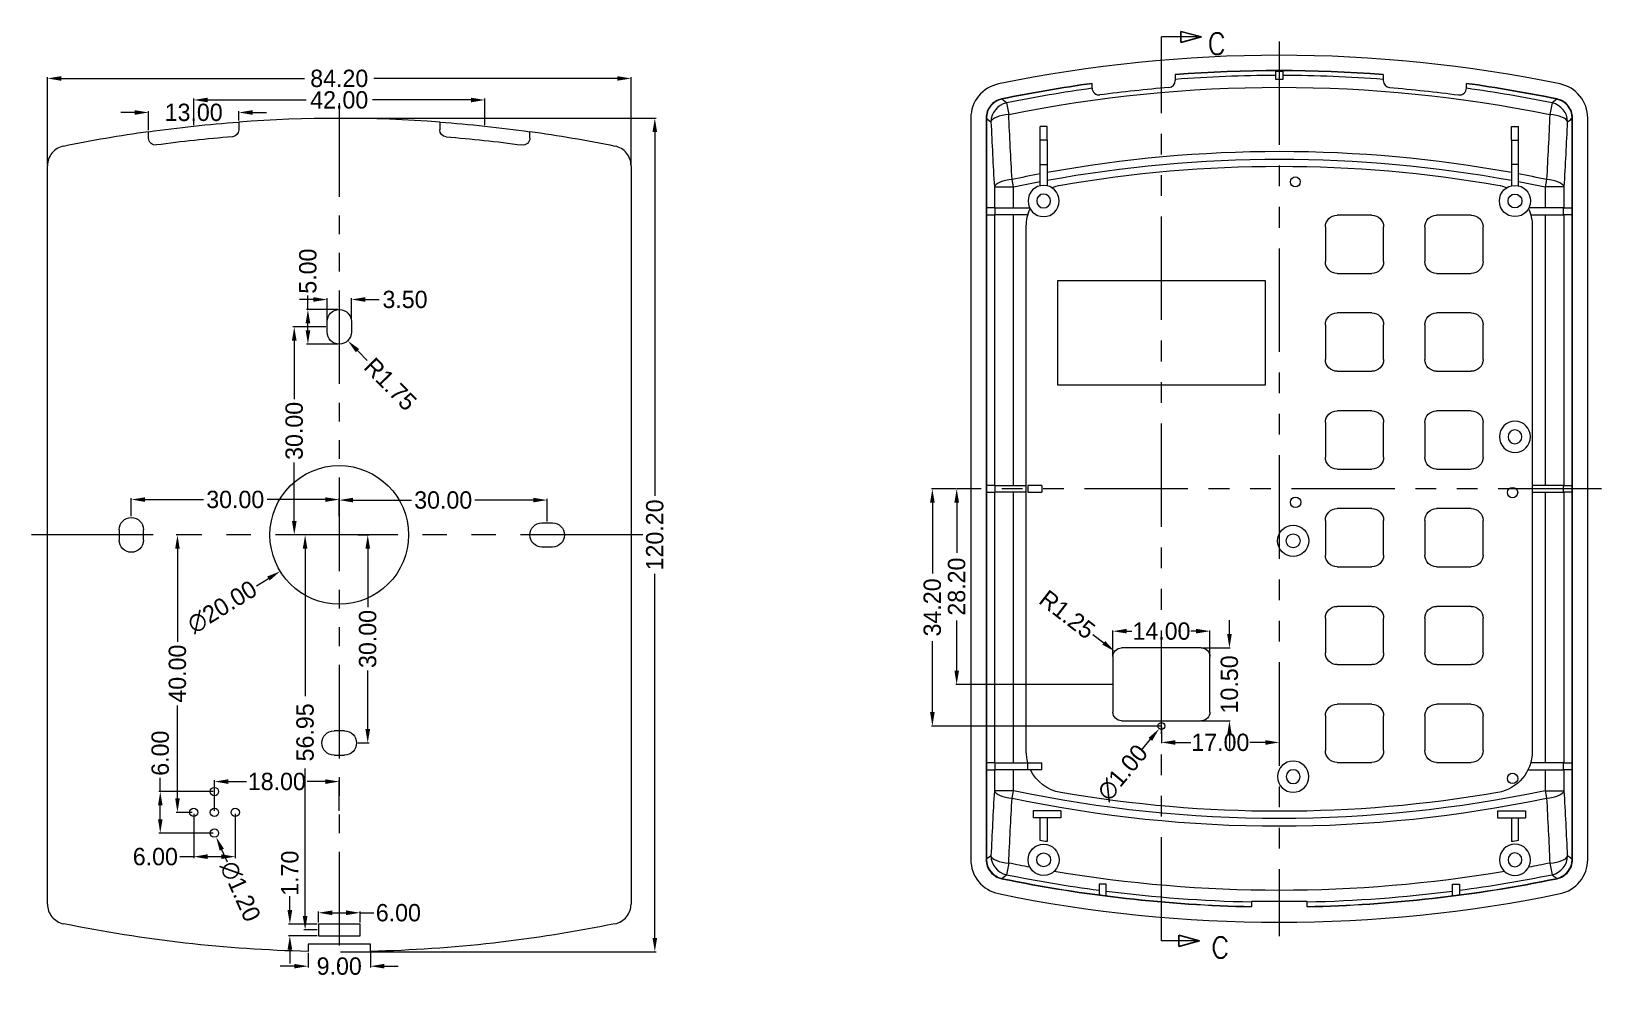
# Model space of a CAD drawing. Extents: x 630 to 856, y 87 to 223.
import ezdxf

# ---------------------------------------------------------------- set-up
doc = ezdxf.new("R2010")
doc.units = 0
doc.header["$MEASUREMENT"] = 0
doc.linetypes.add('PHANTOM', pattern=[2.5, 1.25, -0.25, 0.25, -0.25, 0.25, -0.25])
for name, color, linetype in [('10', 7, 'Continuous'), ('15', 7, 'Continuous'), ('8', 7, 'Continuous'), ('TOP', 7, 'Continuous')]:
    doc.layers.add(name, color=color, linetype=linetype)
doc.styles.add('blockfont', font='simplex.shx', dxfattribs={"bigfont": 'bigfont'})
doc.dimstyles.get("Standard").update_dxf_attribs({"dimtxt": 0.18, "dimasz": 0.18, "dimexe": 0.18, "dimexo": 0.0625, "dimgap": 0.09, "dimtad": 0, "dimtih": 1, "dimtoh": 1, "dimdec": 4, "dimzin": 0, "dimdsep": 46, "dimtxsty": 'Standard', "dimcen": 0.09, "dimadec": 0, "dimazin": 0, "dimtfac": 1, "dimtdec": 4, "dimtofl": 0, "dimtmove": 0, "dimatfit": 3, "dimfxl": 0, "dimtolj": 1, "dimtzin": 0, "dimarcsym": 0})

msp = doc.modelspace()

# ---------------------------------------------------------------- texts
at = {"layer": 'TOP', "color": 1, "linetype": 'Continuous', "lineweight": 9, "char_height": 3, "attachment_point": 7, "line_spacing_factor": 0.903614, "style": 'blockfont'}
for insert in [(799.244, 220.141), (799.754, 89.836)]:
    msp.add_mtext('\\W01.000;C', dxfattribs=dict(at, insert=insert))

# ---------------------------------------------------------------- blocks, each defined once
blk = doc.blocks.new('ASSORTED_DRAFT3')
at = {"color": 13}
for p, q in [((840.17, 231.97, 840.17), (837.17, 232.77)), ((837.17, 231.17), (837.17, 232.77)), ((840.17, 231.97, 840.17), (837.17, 231.17))]:
    blk.add_line(p, q, dxfattribs=at)
blk = doc.blocks.new('ASSORTED_DRAFT4')
at = {"color": 13}
for p, q in [((840.17, 82.79, 840.17), (837.17, 83.59)), ((837.17, 81.98), (837.17, 83.59)), ((840.17, 82.79, 840.17), (837.17, 81.98))]:
    blk.add_line(p, q, dxfattribs=at)
blk = doc.blocks.new('*D7')
at = {"color": 4, "linetype": 'Continuous', "lineweight": 9}
for p, q in [((792.61, 123.17), (792.61, 120.8)), ((809.61, 123.17), (809.61, 120.8)), ((794.61, 120.9), (796.86, 120.9)), ((807.61, 120.9), (805.37, 120.9))]:
    blk.add_line(p, q, dxfattribs=at)
for points in [[(794.61, 121.23), (794.61, 120.56), (792.61, 120.9)], [(807.61, 121.23), (807.61, 120.56), (809.61, 120.9)]]:
    blk.add_solid(points, dxfattribs=at)
at = {"layer": 'Defpoints', "color": 0, "linetype": 'Continuous', "lineweight": 9}
for p in [(792.61, 123.27), (809.61, 123.27), (809.61, 120.9)]:
    blk.add_point(p, dxfattribs=at)
at = {"color": 3, "linetype": 'Continuous', "lineweight": 9, "insert": (801.11, 120.9), "char_height": 2.5, "attachment_point": 5}
blk.add_mtext('\\A1;17.00', dxfattribs=at)
blk = doc.blocks.new('*D8')
at = {"color": 4, "linetype": 'Continuous', "lineweight": 9}
for p, q in [((763.15, 157.47), (763.17, 157.47)), ((763.07, 155.47), (763.07, 148.25)), ((763.07, 131.27), (763.07, 138.49)), ((785.51, 129.27), (762.97, 129.27))]:
    blk.add_line(p, q, dxfattribs=at)
for points in [[(762.74, 155.47), (763.41, 155.47), (763.07, 157.47)], [(762.74, 131.27), (763.41, 131.27), (763.07, 129.27)]]:
    blk.add_solid(points, dxfattribs=at)
at = {"layer": 'Defpoints', "color": 0, "linetype": 'Continuous', "lineweight": 9}
for p in [(763.05, 157.47), (763.07, 129.27), (785.61, 129.27)]:
    blk.add_point(p, dxfattribs=at)
at = {"color": 3, "linetype": 'Continuous', "lineweight": 9, "insert": (763.07, 143.37), "char_height": 2.5, "attachment_point": 5, "rotation": 90}
blk.add_mtext('\\A1;28.20', dxfattribs=at)
blk = doc.blocks.new('*D9')
at = {"color": 4, "linetype": 'Continuous', "lineweight": 9}
for p, q in [((762.95, 157.47), (759.46, 157.47)), ((759.56, 155.47), (759.56, 145.25)), ((759.56, 125.27), (759.56, 135.49)), ((792.51, 123.27), (759.46, 123.27))]:
    blk.add_line(p, q, dxfattribs=at)
for points in [[(759.23, 155.47), (759.9, 155.47), (759.56, 157.47)], [(759.23, 125.27), (759.9, 125.27), (759.56, 123.27)]]:
    blk.add_solid(points, dxfattribs=at)
at = {"layer": 'Defpoints', "color": 0, "linetype": 'Continuous', "lineweight": 9}
for p in [(763.05, 157.47), (759.56, 123.27), (792.61, 123.27)]:
    blk.add_point(p, dxfattribs=at)
at = {"color": 3, "linetype": 'Continuous', "lineweight": 9, "insert": (759.56, 140.37), "char_height": 2.5, "attachment_point": 5, "rotation": 90}
blk.add_mtext('\\A1;34.20', dxfattribs=at)
blk = doc.blocks.new('*D10')
at = {"color": 4, "linetype": 'Continuous', "lineweight": 9}
for p, q in [((785.61, 133.37), (785.61, 137.04)), ((787.61, 136.94), (788.36, 136.94)), ((797.61, 136.94), (796.87, 136.94)), ((799.61, 133.37), (799.61, 137.04))]:
    blk.add_line(p, q, dxfattribs=at)
for points in [[(787.61, 137.28), (787.61, 136.61), (785.61, 136.94)], [(797.61, 137.28), (797.61, 136.61), (799.61, 136.94)]]:
    blk.add_solid(points, dxfattribs=at)
at = {"layer": 'Defpoints', "color": 0, "linetype": 'Continuous', "lineweight": 9}
for p in [(799.61, 136.94), (785.61, 133.27), (799.61, 133.27)]:
    blk.add_point(p, dxfattribs=at)
at = {"color": 3, "linetype": 'Continuous', "lineweight": 9, "insert": (792.61, 136.94), "char_height": 2.5, "attachment_point": 5}
blk.add_mtext('\\A1;14.00', dxfattribs=at)
blk = doc.blocks.new('*D11')
at = {"color": 4, "linetype": 'Continuous', "lineweight": 9}
for p, q in [((802.42, 136.52), (802.42, 138.52)), ((798.46, 134.52), (802.52, 134.52)), ((798.46, 124.02), (802.52, 124.02)), ((802.42, 122.02), (802.42, 120.02))]:
    blk.add_line(p, q, dxfattribs=at)
for points in [[(802.09, 136.52), (802.76, 136.52), (802.42, 134.52)], [(802.09, 122.02), (802.76, 122.02), (802.42, 124.02)]]:
    blk.add_solid(points, dxfattribs=at)
at = {"layer": 'Defpoints', "color": 0, "linetype": 'Continuous', "lineweight": 9}
for p in [(798.36, 134.52), (798.36, 124.02), (802.42, 124.02)]:
    blk.add_point(p, dxfattribs=at)
at = {"color": 3, "linetype": 'Continuous', "lineweight": 9, "insert": (802.42, 129.27), "char_height": 2.5, "attachment_point": 5, "rotation": 90}
blk.add_mtext('\\A1;10.50', dxfattribs=at)
blk = doc.blocks.new('*D12')
at = {"color": 4, "linetype": 'Continuous', "lineweight": 9}
blk.add_line((789.73, 119.81), (791.01, 121.35), dxfattribs=at)
blk.add_solid([(790.76, 121.56), (791.27, 121.14), (792.29, 122.88)], dxfattribs=at)
at = {"layer": 'Defpoints', "color": 0, "linetype": 'Continuous', "lineweight": 9}
for p in [(792.29, 122.88), (792.93, 123.65)]:
    blk.add_point(p, dxfattribs=at)
at = {"color": 3, "linetype": 'Continuous', "lineweight": 9, "insert": (787.01, 116.54), "char_height": 2.5, "attachment_point": 5, "rotation": 50.1849}
blk.add_mtext('\\A1;∅1.00', dxfattribs=at)
blk = doc.blocks.new('*D13')
at = {"color": 4, "linetype": 'Continuous', "lineweight": 9}
blk.add_line((782.71, 136.48), (784.29, 135.26), dxfattribs=at)
blk.add_solid([(784.5, 135.52), (784.09, 135), (785.87, 134.03)], dxfattribs=at)
at = {"layer": 'Defpoints', "color": 0, "linetype": 'Continuous', "lineweight": 9}
for p in [(785.87, 134.03), (786.86, 133.27)]:
    blk.add_point(p, dxfattribs=at)
at = {"color": 3, "linetype": 'Continuous', "lineweight": 9, "insert": (779.02, 139.34), "char_height": 2.5, "attachment_point": 5, "rotation": 322.2483}
blk.add_mtext('\\A1;R1.25', dxfattribs=at)
blk = doc.blocks.new('*D68')
at = {"color": 4, "linetype": 'Continuous', "lineweight": 9}
for p, q in [((652.99, 209.91), (652.99, 213.73)), ((654.99, 213.53), (669.21, 213.53)), ((692.99, 213.53), (678.77, 213.53)), ((694.99, 209.91), (694.99, 213.73))]:
    blk.add_line(p, q, dxfattribs=at)
for points in [[(654.99, 213.86), (654.99, 213.19), (652.99, 213.53)], [(692.99, 213.86), (692.99, 213.19), (694.99, 213.53)]]:
    blk.add_solid(points, dxfattribs=at)
at = {"layer": 'Defpoints', "color": 0, "linetype": 'Continuous', "lineweight": 9}
for p in [(694.99, 213.53), (652.99, 209.71), (694.99, 209.71)]:
    blk.add_point(p, dxfattribs=at)
at = {"color": 3, "linetype": 'Continuous', "lineweight": 9, "insert": (673.99, 213.53), "char_height": 2.5, "attachment_point": 5}
blk.add_mtext('\\A1;42.00', dxfattribs=at)
blk = doc.blocks.new('*D69')
at = {"color": 4, "linetype": 'Continuous', "lineweight": 9}
for p, q in [((644.49, 211.73), (642.49, 211.73)), ((646.49, 209.2), (646.49, 211.93)), ((659.49, 210.59), (659.49, 211.93)), ((661.49, 211.73), (663.49, 211.73))]:
    blk.add_line(p, q, dxfattribs=at)
for points in [[(644.49, 212.06), (644.49, 211.39), (646.49, 211.73)], [(661.49, 212.06), (661.49, 211.39), (659.49, 211.73)]]:
    blk.add_solid(points, dxfattribs=at)
at = {"layer": 'Defpoints', "color": 0, "linetype": 'Continuous', "lineweight": 9}
for p in [(646.49, 211.73), (646.49, 209), (659.49, 210.39)]:
    blk.add_point(p, dxfattribs=at)
at = {"color": 3, "linetype": 'Continuous', "lineweight": 9, "insert": (652.99, 211.73), "char_height": 2.5, "attachment_point": 5}
blk.add_mtext('\\A1;13.00', dxfattribs=at)
blk = doc.blocks.new('*D70')
at = {"color": 4, "linetype": 'Continuous', "lineweight": 9}
for p, q in [((631.89, 204.25), (631.89, 216.83)), ((633.89, 216.63), (669, 216.63)), ((714.09, 216.63), (678.98, 216.63)), ((716.09, 204.25), (716.09, 216.83))]:
    blk.add_line(p, q, dxfattribs=at)
for points in [[(633.89, 216.97), (633.89, 216.3), (631.89, 216.63)], [(714.09, 216.97), (714.09, 216.3), (716.09, 216.63)]]:
    blk.add_solid(points, dxfattribs=at)
at = {"layer": 'Defpoints', "color": 0, "linetype": 'Continuous', "lineweight": 9}
for p in [(716.09, 216.63), (631.89, 204.05), (716.09, 204.05)]:
    blk.add_point(p, dxfattribs=at)
at = {"color": 3, "linetype": 'Continuous', "lineweight": 9, "insert": (673.99, 216.63), "char_height": 2.5, "attachment_point": 5}
blk.add_mtext('\\A1;84.20', dxfattribs=at)
blk = doc.blocks.new('*D71')
at = {"color": 4, "linetype": 'Continuous', "lineweight": 9}
for p, q in [((667.49, 88.64), (665.49, 88.64)), ((669.49, 90.57), (669.49, 88.44)), ((678.49, 90.57), (678.49, 88.44)), ((680.49, 88.64), (682.49, 88.64))]:
    blk.add_line(p, q, dxfattribs=at)
for points in [[(667.49, 88.97), (667.49, 88.31), (669.49, 88.64)], [(680.49, 88.97), (680.49, 88.31), (678.49, 88.64)]]:
    blk.add_solid(points, dxfattribs=at)
at = {"layer": 'Defpoints', "color": 0, "linetype": 'Continuous', "lineweight": 9}
for p in [(669.49, 90.77), (678.49, 90.77), (678.49, 88.64)]:
    blk.add_point(p, dxfattribs=at)
at = {"color": 3, "linetype": 'Continuous', "lineweight": 9, "insert": (673.99, 88.64), "char_height": 2.5, "attachment_point": 5}
blk.add_mtext('\\A1;9.00', dxfattribs=at)
blk = doc.blocks.new('*D72')
at = {"color": 4, "linetype": 'Continuous', "lineweight": 9}
for p, q in [((670.99, 94.92), (670.99, 96.54)), ((672.99, 96.34), (674.99, 96.34)), ((676.99, 94.92), (676.99, 96.54)), ((676.99, 96.34), (678.99, 96.34))]:
    blk.add_line(p, q, dxfattribs=at)
for points in [[(672.99, 96.68), (672.99, 96.01), (670.99, 96.34)], [(674.99, 96.68), (674.99, 96.01), (676.99, 96.34)]]:
    blk.add_solid(points, dxfattribs=at)
at = {"layer": 'Defpoints', "color": 0, "linetype": 'Continuous', "lineweight": 9}
for p in [(676.99, 96.34), (670.99, 94.72), (676.99, 94.72)]:
    blk.add_point(p, dxfattribs=at)
at = {"color": 3, "linetype": 'Continuous', "lineweight": 9, "insert": (682.52, 96.34), "char_height": 2.5, "attachment_point": 5}
blk.add_mtext('\\A1;6.00', dxfattribs=at)
blk = doc.blocks.new('*D73')
at = {"color": 4, "linetype": 'Continuous', "lineweight": 9}
for p, q in [((670.79, 150.82), (668.87, 150.82)), ((669.07, 148.82), (669.07, 127.55)), ((669.07, 95.87), (669.07, 117.15)), ((670.79, 93.87), (668.87, 93.87))]:
    blk.add_line(p, q, dxfattribs=at)
for points in [[(668.73, 148.82), (669.4, 148.82), (669.07, 150.82)], [(668.73, 95.87), (669.4, 95.87), (669.07, 93.87)]]:
    blk.add_solid(points, dxfattribs=at)
at = {"layer": 'Defpoints', "color": 0, "linetype": 'Continuous', "lineweight": 9}
for p in [(669.07, 150.82), (670.99, 150.82), (670.99, 93.87)]:
    blk.add_point(p, dxfattribs=at)
at = {"color": 3, "linetype": 'Continuous', "lineweight": 9, "insert": (669.07, 122.35), "char_height": 2.5, "attachment_point": 5, "rotation": 90}
blk.add_mtext('\\A1;56.95', dxfattribs=at)
blk = doc.blocks.new('*D74')
at = {"color": 4, "linetype": 'Continuous', "lineweight": 9}
for p, q in [((666.87, 96.72), (666.87, 98.72)), ((670.79, 94.72), (666.67, 94.72)), ((670.79, 93.02), (666.67, 93.02)), ((666.87, 91.02), (666.87, 89.02))]:
    blk.add_line(p, q, dxfattribs=at)
for points in [[(666.53, 96.72), (667.2, 96.72), (666.87, 94.72)], [(666.53, 91.02), (667.2, 91.02), (666.87, 93.02)]]:
    blk.add_solid(points, dxfattribs=at)
at = {"layer": 'Defpoints', "color": 0, "linetype": 'Continuous', "lineweight": 9}
for p in [(666.87, 94.72), (670.99, 94.72), (670.99, 93.02)]:
    blk.add_point(p, dxfattribs=at)
at = {"color": 3, "linetype": 'Continuous', "lineweight": 9, "insert": (666.87, 102.05), "char_height": 2.5, "attachment_point": 5, "rotation": 90}
blk.add_mtext('\\A1;1.70', dxfattribs=at)
blk = doc.blocks.new('*D75')
at = {"color": 4, "linetype": 'Continuous', "lineweight": 9}
for p, q in [((670.24, 184.76), (668.24, 184.76)), ((672.24, 181.77), (672.24, 184.96)), ((675.74, 181.77), (675.74, 184.96)), ((677.74, 184.76), (679.74, 184.76))]:
    blk.add_line(p, q, dxfattribs=at)
for points in [[(670.24, 185.1), (670.24, 184.43), (672.24, 184.76)], [(677.74, 185.1), (677.74, 184.43), (675.74, 184.76)]]:
    blk.add_solid(points, dxfattribs=at)
at = {"layer": 'Defpoints', "color": 0, "linetype": 'Continuous', "lineweight": 9}
for p in [(675.74, 184.76), (672.24, 181.57), (675.74, 181.57)]:
    blk.add_point(p, dxfattribs=at)
at = {"color": 3, "linetype": 'Continuous', "lineweight": 9, "insert": (683.48, 184.76), "char_height": 2.5, "attachment_point": 5}
blk.add_mtext('\\A1;3.50', dxfattribs=at)
blk = doc.blocks.new('*D76')
at = {"color": 4, "linetype": 'Continuous', "lineweight": 9}
for p, q in [((672.04, 180.82), (667.3, 180.82)), ((667.5, 178.82), (667.5, 170.4)), ((667.5, 152.82), (667.5, 161.25)), ((670.59, 150.82), (667.3, 150.82))]:
    blk.add_line(p, q, dxfattribs=at)
for points in [[(667.17, 178.82), (667.84, 178.82), (667.5, 180.82)], [(667.17, 152.82), (667.84, 152.82), (667.5, 150.82)]]:
    blk.add_solid(points, dxfattribs=at)
at = {"layer": 'Defpoints', "color": 0, "linetype": 'Continuous', "lineweight": 9}
for p in [(672.24, 180.82), (667.5, 150.82), (670.79, 150.82)]:
    blk.add_point(p, dxfattribs=at)
at = {"color": 3, "linetype": 'Continuous', "lineweight": 9, "insert": (667.5, 165.82), "char_height": 2.5, "attachment_point": 5, "rotation": 90}
blk.add_mtext('\\A1;30.00', dxfattribs=at)
blk = doc.blocks.new('*D77')
at = {"color": 4, "linetype": 'Continuous', "lineweight": 9}
for p, q in [((669.47, 183.32), (669.47, 185.32)), ((673.79, 183.32), (669.27, 183.32)), ((669.47, 180.32), (669.47, 181.32)), ((673.79, 178.32), (669.27, 178.32))]:
    blk.add_line(p, q, dxfattribs=at)
for points in [[(669.14, 181.32), (669.81, 181.32), (669.47, 183.32)], [(669.14, 180.32), (669.81, 180.32), (669.47, 178.32)]]:
    blk.add_solid(points, dxfattribs=at)
at = {"layer": 'Defpoints', "color": 0, "linetype": 'Continuous', "lineweight": 9}
for p in [(669.47, 183.32), (673.99, 183.32), (673.99, 178.32)]:
    blk.add_point(p, dxfattribs=at)
at = {"color": 3, "linetype": 'Continuous', "lineweight": 9, "insert": (669.47, 188.85), "char_height": 2.5, "attachment_point": 5, "rotation": 90}
blk.add_mtext('\\A1;5.00', dxfattribs=at)
blk = doc.blocks.new('*D78')
at = {"color": 4, "linetype": 'Continuous', "lineweight": 9}
for p, q in [((676.69, 150.82), (678.3, 150.82)), ((678.1, 148.82), (678.1, 140.4)), ((678.1, 122.82), (678.1, 131.25)), ((676.69, 120.82), (678.3, 120.82))]:
    blk.add_line(p, q, dxfattribs=at)
for points in [[(677.77, 148.82), (678.44, 148.82), (678.1, 150.82)], [(677.77, 122.82), (678.44, 122.82), (678.1, 120.82)]]:
    blk.add_solid(points, dxfattribs=at)
at = {"layer": 'Defpoints', "color": 0, "linetype": 'Continuous', "lineweight": 9}
for p in [(676.49, 150.82), (678.1, 150.82), (676.49, 120.82)]:
    blk.add_point(p, dxfattribs=at)
at = {"color": 3, "linetype": 'Continuous', "lineweight": 9, "insert": (678.1, 135.82), "char_height": 2.5, "attachment_point": 5, "rotation": 90}
blk.add_mtext('\\A1;30.00', dxfattribs=at)
blk = doc.blocks.new('*D79')
at = {"color": 4, "linetype": 'Continuous', "lineweight": 9}
for p, q in [((643.99, 153.52), (643.99, 156.12)), ((645.99, 155.92), (654.42, 155.92)), ((671.99, 155.92), (663.57, 155.92)), ((673.99, 153.52), (673.99, 156.12))]:
    blk.add_line(p, q, dxfattribs=at)
for points in [[(645.99, 156.25), (645.99, 155.58), (643.99, 155.92)], [(671.99, 156.25), (671.99, 155.58), (673.99, 155.92)]]:
    blk.add_solid(points, dxfattribs=at)
at = {"layer": 'Defpoints', "color": 0, "linetype": 'Continuous', "lineweight": 9}
for p in [(673.99, 155.92), (643.99, 153.32), (673.99, 153.32)]:
    blk.add_point(p, dxfattribs=at)
at = {"color": 3, "linetype": 'Continuous', "lineweight": 9, "insert": (658.99, 155.92), "char_height": 2.5, "attachment_point": 5}
blk.add_mtext('\\A1;30.00', dxfattribs=at)
blk = doc.blocks.new('*D80')
at = {"color": 4, "linetype": 'Continuous', "lineweight": 9}
for p, q in [((673.99, 153.72), (673.99, 156.04)), ((675.99, 155.84), (684.42, 155.84)), ((701.99, 155.84), (693.57, 155.84)), ((703.99, 152.77), (703.99, 156.04))]:
    blk.add_line(p, q, dxfattribs=at)
for points in [[(675.99, 156.18), (675.99, 155.51), (673.99, 155.84)], [(701.99, 156.18), (701.99, 155.51), (703.99, 155.84)]]:
    blk.add_solid(points, dxfattribs=at)
at = {"layer": 'Defpoints', "color": 0, "linetype": 'Continuous', "lineweight": 9}
for p in [(703.99, 155.84), (673.99, 153.52), (703.99, 152.57)]:
    blk.add_point(p, dxfattribs=at)
at = {"color": 3, "linetype": 'Continuous', "lineweight": 9, "insert": (688.99, 155.84), "char_height": 2.5, "attachment_point": 5}
blk.add_mtext('\\A1;30.00', dxfattribs=at)
blk = doc.blocks.new('*D81')
at = {"color": 4, "linetype": 'Continuous', "lineweight": 9}
blk.add_line((662.07, 143.49), (663.77, 144.53), dxfattribs=at)
blk.add_solid([(663.6, 144.82), (663.95, 144.25), (665.47, 145.58)], dxfattribs=at)
at = {"layer": 'Defpoints', "color": 0, "linetype": 'Continuous', "lineweight": 9}
for p in [(682.51, 156.06), (665.47, 145.58)]:
    blk.add_point(p, dxfattribs=at)
at = {"color": 3, "linetype": 'Continuous', "lineweight": 9, "insert": (657.11, 140.43), "char_height": 2.5, "attachment_point": 5, "rotation": 31.6002}
blk.add_mtext('\\A1;∅20.00', dxfattribs=at)
blk = doc.blocks.new('*D82')
at = {"color": 4, "linetype": 'Continuous', "lineweight": 9}
for p, q in [((655.99, 111.02), (655.99, 115.46)), ((657.99, 115.26), (660.62, 115.26)), ((671.99, 115.26), (669.36, 115.26)), ((673.99, 111.02), (673.99, 115.46))]:
    blk.add_line(p, q, dxfattribs=at)
for points in [[(657.99, 115.59), (657.99, 114.92), (655.99, 115.26)], [(671.99, 115.59), (671.99, 114.92), (673.99, 115.26)]]:
    blk.add_solid(points, dxfattribs=at)
at = {"layer": 'Defpoints', "color": 0, "linetype": 'Continuous', "lineweight": 9}
for p in [(655.99, 115.26), (655.99, 110.82), (673.99, 110.82)]:
    blk.add_point(p, dxfattribs=at)
at = {"color": 3, "linetype": 'Continuous', "lineweight": 9, "insert": (664.99, 115.26), "char_height": 2.5, "attachment_point": 5}
blk.add_mtext('\\A1;18.00', dxfattribs=at)
blk = doc.blocks.new('*D83')
at = {"color": 4, "linetype": 'Continuous', "lineweight": 9}
for p, q in [((652.79, 150.82), (650.45, 150.82)), ((650.65, 148.82), (650.65, 135.4)), ((650.65, 112.82), (650.65, 126.25)), ((652.79, 110.82), (650.45, 110.82))]:
    blk.add_line(p, q, dxfattribs=at)
for points in [[(650.32, 148.82), (650.98, 148.82), (650.65, 150.82)], [(650.32, 112.82), (650.98, 112.82), (650.65, 110.82)]]:
    blk.add_solid(points, dxfattribs=at)
at = {"layer": 'Defpoints', "color": 0, "linetype": 'Continuous', "lineweight": 9}
for p in [(650.65, 150.82), (652.99, 150.82), (652.99, 110.82)]:
    blk.add_point(p, dxfattribs=at)
at = {"color": 3, "linetype": 'Continuous', "lineweight": 9, "insert": (650.65, 130.82), "char_height": 2.5, "attachment_point": 5, "rotation": 90}
blk.add_mtext('\\A1;40.00', dxfattribs=at)
blk = doc.blocks.new('*D84')
at = {"color": 4, "linetype": 'Continuous', "lineweight": 9}
for p, q in [((652.99, 110.62), (652.99, 104.23)), ((658.99, 110.62), (658.99, 104.23)), ((652.99, 104.43), (650.99, 104.43)), ((656.99, 104.43), (654.99, 104.43))]:
    blk.add_line(p, q, dxfattribs=at)
for points in [[(654.99, 104.77), (654.99, 104.1), (652.99, 104.43)], [(656.99, 104.77), (656.99, 104.1), (658.99, 104.43)]]:
    blk.add_solid(points, dxfattribs=at)
at = {"layer": 'Defpoints', "color": 0, "linetype": 'Continuous', "lineweight": 9}
for p in [(652.99, 110.82), (658.99, 110.82), (652.99, 104.43)]:
    blk.add_point(p, dxfattribs=at)
at = {"color": 3, "linetype": 'Continuous', "lineweight": 9, "insert": (647.46, 104.43), "char_height": 2.5, "attachment_point": 5}
blk.add_mtext('\\A1;6.00', dxfattribs=at)
blk = doc.blocks.new('*D85')
at = {"color": 4, "linetype": 'Continuous', "lineweight": 9}
for p, q in [((648.17, 113.82), (648.17, 115.82)), ((655.79, 113.82), (647.97, 113.82)), ((648.17, 109.82), (648.17, 111.82)), ((655.79, 107.82), (647.97, 107.82))]:
    blk.add_line(p, q, dxfattribs=at)
for points in [[(647.84, 111.82), (648.5, 111.82), (648.17, 113.82)], [(647.84, 109.82), (648.5, 109.82), (648.17, 107.82)]]:
    blk.add_solid(points, dxfattribs=at)
at = {"layer": 'Defpoints', "color": 0, "linetype": 'Continuous', "lineweight": 9}
for p in [(648.17, 113.82), (655.99, 113.82), (655.99, 107.82)]:
    blk.add_point(p, dxfattribs=at)
at = {"color": 3, "linetype": 'Continuous', "lineweight": 9, "insert": (648.17, 119.35), "char_height": 2.5, "attachment_point": 5, "rotation": 90}
blk.add_mtext('\\A1;6.00', dxfattribs=at)
blk = doc.blocks.new('*D86')
at = {"color": 4, "linetype": 'Continuous', "lineweight": 9}
blk.add_line((657.86, 103.62), (657.04, 105.44), dxfattribs=at)
blk.add_solid([(657.35, 105.58), (656.74, 105.31), (656.23, 107.27)], dxfattribs=at)
at = {"layer": 'Defpoints', "color": 0, "linetype": 'Continuous', "lineweight": 9}
for p in [(655.75, 108.37), (656.23, 107.27)]:
    blk.add_point(p, dxfattribs=at)
at = {"color": 3, "linetype": 'Continuous', "lineweight": 9, "insert": (659.71, 99.43), "char_height": 2.5, "attachment_point": 5, "rotation": 293.9105}
blk.add_mtext('\\A1;∅1.20', dxfattribs=at)
blk = doc.blocks.new('*D87')
at = {"color": 4, "linetype": 'Continuous', "lineweight": 9}
blk.add_line((678.02, 175.97), (676.62, 177.39), dxfattribs=at)
blk.add_solid([(676.86, 177.63), (676.38, 177.16), (675.22, 178.82)], dxfattribs=at)
at = {"layer": 'Defpoints', "color": 0, "linetype": 'Continuous', "lineweight": 9}
for p in [(673.99, 180.07), (675.22, 178.82)]:
    blk.add_point(p, dxfattribs=at)
at = {"color": 3, "linetype": 'Continuous', "lineweight": 9, "insert": (681.37, 172.55), "char_height": 2.5, "attachment_point": 5, "rotation": 314.4597}
blk.add_mtext('\\A1;R1.75', dxfattribs=at)
blk = doc.blocks.new('*D88')
at = {"color": 4, "linetype": 'Continuous', "lineweight": 9}
for p, q in [((674.19, 210.92), (719.72, 210.92)), ((719.52, 208.92), (719.52, 156.44)), ((719.52, 92.72), (719.52, 145.2)), ((674.19, 90.72), (719.72, 90.72))]:
    blk.add_line(p, q, dxfattribs=at)
for points in [[(719.19, 208.92), (719.85, 208.92), (719.52, 210.92)], [(719.19, 92.72), (719.85, 92.72), (719.52, 90.72)]]:
    blk.add_solid(points, dxfattribs=at)
at = {"layer": 'Defpoints', "color": 0, "linetype": 'Continuous', "lineweight": 9}
for p in [(673.99, 210.92), (673.99, 90.72), (719.52, 90.72)]:
    blk.add_point(p, dxfattribs=at)
at = {"color": 3, "linetype": 'Continuous', "lineweight": 9, "insert": (719.52, 150.82), "char_height": 2.5, "attachment_point": 5, "rotation": 90}
blk.add_mtext('\\A1;120.20', dxfattribs=at)

# ---------------------------------------------------------------- dimensions: what is measured, and where the dimension line sits
at = {"linetype": 'Continuous', "lineweight": 9}
for base, p1, p2, picture, middle in [((716.091, 216.633), (631.891, 204.047), (716.091, 204.047), '*D70', (673.991, 216.633)), ((646.491, 211.728), (659.491, 210.39), (646.491, 209.003), '*D69', (652.991, 211.728)), ((694.991, 213.527), (652.991, 209.71), (694.991, 209.71), '*D68', (673.991, 213.527)), ((675.741, 184.764), (672.241, 181.571), (675.741, 181.571), '*D75', (683.483, 184.764)), ((673.991, 155.917), (643.991, 153.321), (673.991, 153.321), '*D79', (658.991, 155.917)), ((703.991, 155.844), (673.991, 153.521), (703.991, 152.571), '*D80', (688.991, 155.844)), ((655.991, 115.256), (673.991, 110.821), (655.991, 110.821), '*D82', (664.991, 115.256)), ((652.991, 104.434), (658.991, 110.821), (652.991, 110.821), '*D84', (647.458, 104.434)), ((676.991, 96.343), (670.991, 94.721), (676.991, 94.721), '*D72', (682.524, 96.343)), ((678.491, 88.64), (669.491, 90.772), (678.491, 90.772), '*D71', (673.991, 88.64))]:
    dim = msp.add_linear_dim(base=base, p1=p1, p2=p2, dimstyle='Standard', override={"dimtxt": 2.5, "dimasz": 2, "dimexe": 0.2, "dimexo": 0.2, "dimgap": 0.2, "dimtih": 0, "dimtoh": 0, "dimdec": 2, "dimdsep": 0, "dimcen": 0, "dimclrd": 4, "dimclre": 4, "dimclrt": 3, "dimadec": 1, "dimtdec": 2, "dimlwd": 9, "dimlwe": 9}, dxfattribs=at)
    dim.commit()
    dim.dimension.update_dxf_attribs({"geometry": picture, "text_midpoint": middle})
for base, p1, p2, picture, middle in [((719.52, 90.721), (673.991, 210.921), (673.991, 90.721), '*D88', (719.52, 150.821)), ((669.474, 183.321), (673.991, 178.321), (673.991, 183.321), '*D77', (669.474, 188.855)), ((667.502, 150.821), (672.241, 180.821), (670.791, 150.821), '*D76', (667.502, 165.821)), ((650.651, 150.821), (652.991, 110.821), (652.991, 150.821), '*D83', (650.651, 130.821)), ((678.102, 150.821), (676.491, 120.821), (676.491, 150.821), '*D78', (678.102, 135.821)), ((648.17, 113.821), (655.991, 107.821), (655.991, 113.821), '*D85', (648.17, 119.355)), ((666.865, 94.721), (670.991, 93.021), (670.991, 94.721), '*D74', (666.865, 102.046))]:
    dim = msp.add_linear_dim(base=base, p1=p1, p2=p2, angle=90, dimstyle='Standard', override={"dimtxt": 2.5, "dimasz": 2, "dimexe": 0.2, "dimexo": 0.2, "dimgap": 0.2, "dimtih": 0, "dimtoh": 0, "dimdec": 2, "dimdsep": 0, "dimcen": 0, "dimclrd": 4, "dimclre": 4, "dimclrt": 3, "dimadec": 1, "dimtdec": 2, "dimlwd": 9, "dimlwe": 9}, dxfattribs=at)
    dim.commit()
    dim.dimension.update_dxf_attribs({"geometry": picture, "text_midpoint": middle})
dim = msp.add_radius_dim(center=(673.991, 180.071), mpoint=(675.217, 178.822), dimstyle='Standard', override={"dimtxt": 2.5, "dimasz": 2, "dimexe": 0.2, "dimexo": 0.2, "dimgap": 0.2, "dimtih": 0, "dimtoh": 0, "dimdec": 2, "dimdsep": 0, "dimcen": 0, "dimclrd": 4, "dimclre": 4, "dimclrt": 3, "dimadec": 1, "dimtdec": 2, "dimlwd": 9, "dimlwe": 9}, dxfattribs=at)
dim.commit()
dim.dimension.update_dxf_attribs({"geometry": '*D87', "text_midpoint": (681.369, 172.553)})
at = {"color": 1, "linetype": 'Continuous', "lineweight": 9}
for base, p1, p2, picture, middle in [((759.565, 123.269), (763.052, 157.469), (792.613, 123.269), '*D9', (759.565, 140.369)), ((763.072, 129.269), (763.052, 157.469), (785.613, 129.269), '*D8', (763.072, 143.369)), ((802.423, 124.019), (798.363, 134.519), (798.363, 124.019), '*D11', (802.423, 129.269))]:
    dim = msp.add_linear_dim(base=base, p1=p1, p2=p2, angle=90, dimstyle='Standard', override={"dimtxt": 2.5, "dimasz": 2, "dimexe": 0.1, "dimexo": 0.1, "dimtih": 0, "dimtoh": 0, "dimdec": 2, "dimdsep": 0, "dimcen": 0, "dimclrd": 4, "dimclre": 4, "dimclrt": 3, "dimtdec": 2, "dimlwd": 9, "dimlwe": 9}, dxfattribs=at)
    dim.commit()
    dim.dimension.update_dxf_attribs({"geometry": picture, "text_midpoint": middle})
at = {"linetype": 'Continuous', "lineweight": 9}
for p1, p2, picture, middle in [((682.508, 156.061), (665.474, 145.581), '*D81', (657.106, 140.433)), ((655.748, 108.37), (656.234, 107.273), '*D86', (659.71, 99.434))]:
    dim = msp.add_diameter_dim_2p(p1=p1, p2=p2, dimstyle='Standard', override={"dimtxt": 2.5, "dimasz": 2, "dimexe": 0.2, "dimexo": 0.2, "dimgap": 0.2, "dimtih": 0, "dimtoh": 0, "dimdec": 2, "dimdsep": 0, "dimcen": 0, "dimclrd": 4, "dimclre": 4, "dimclrt": 3, "dimadec": 1, "dimtdec": 2, "dimlwd": 9, "dimlwe": 9}, dxfattribs=at)
    dim.commit()
    dim.dimension.update_dxf_attribs({"geometry": picture, "text_midpoint": middle})
dim = msp.add_linear_dim(base=(669.067, 150.821), p1=(670.991, 93.871), p2=(670.991, 150.821), angle=90, dimstyle='Standard', override={"dimtxt": 2.5, "dimasz": 2, "dimexe": 0.2, "dimexo": 0.2, "dimgap": 0.2, "dimtih": 0, "dimtoh": 0, "dimdec": 2, "dimdsep": 0, "dimcen": 0, "dimclrd": 4, "dimclre": 4, "dimclrt": 3, "dimadec": 1, "dimtdec": 2, "dimlwd": 9, "dimlwe": 9}, dxfattribs=at)
dim.commit()
dim.dimension.update_dxf_attribs({"geometry": '*D73', "text_midpoint": (669.067, 122.346), "dimtype": 160})
at = {"color": 1, "linetype": 'Continuous', "lineweight": 9}
dim = msp.add_radius_dim(center=(786.863, 133.269), mpoint=(785.875, 134.034), dimstyle='Standard', override={"dimtxt": 2.5, "dimasz": 2, "dimexe": 0.1, "dimexo": 0.1, "dimtih": 0, "dimtoh": 0, "dimdec": 2, "dimdsep": 0, "dimcen": 0, "dimclrd": 4, "dimclre": 4, "dimclrt": 3, "dimtdec": 2, "dimlwd": 9, "dimlwe": 9}, dxfattribs=at)
dim.commit()
dim.dimension.update_dxf_attribs({"geometry": '*D13', "text_midpoint": (779.017, 139.344)})
for base, p1, p2, picture, middle in [((799.613, 136.944), (785.613, 133.269), (799.613, 133.269), '*D10', (792.613, 136.944)), ((809.613, 120.896), (792.613, 123.269), (809.613, 123.269), '*D7', (801.113, 120.896))]:
    dim = msp.add_linear_dim(base=base, p1=p1, p2=p2, dimstyle='Standard', override={"dimtxt": 2.5, "dimasz": 2, "dimexe": 0.1, "dimexo": 0.1, "dimtih": 0, "dimtoh": 0, "dimdec": 2, "dimdsep": 0, "dimcen": 0, "dimclrd": 4, "dimclre": 4, "dimclrt": 3, "dimtdec": 2, "dimlwd": 9, "dimlwe": 9}, dxfattribs=at)
    dim.commit()
    dim.dimension.update_dxf_attribs({"geometry": picture, "text_midpoint": middle})
dim = msp.add_diameter_dim_2p(p1=(792.933, 123.653), p2=(792.293, 122.885), dimstyle='Standard', override={"dimtxt": 2.5, "dimasz": 2, "dimexe": 0.1, "dimexo": 0.1, "dimtih": 0, "dimtoh": 0, "dimdec": 2, "dimdsep": 0, "dimcen": 0, "dimclrd": 4, "dimclre": 4, "dimclrt": 3, "dimtdec": 2, "dimlwd": 9, "dimlwe": 9}, dxfattribs=at)
dim.commit()
dim.dimension.update_dxf_attribs({"geometry": '*D12', "text_midpoint": (787.006, 116.543)})

# ---------------------------------------------------------------- linework, layer by layer
at = {"layer": '10', "color": 1, "linetype": 'Continuous', "lineweight": 9}
for p, q in [((798.404, 222.61), (792.613, 222.61)), ((798.102, 92.305), (792.613, 92.305))]:
    msp.add_line(p, q, dxfattribs=at)
at = {"layer": '10', "color": 1, "linetype": 'PHANTOM', "lineweight": 9, "ltscale": 11.934584}
for p, q in [((792.613, 92.305), (792.613, 222.61)), ((809.613, 221.969), (809.613, 92.969)), ((856.112, 157.469), (763.052, 157.469))]:
    msp.add_line(p, q, dxfattribs=at)
at = {"layer": '10', "color": 7, "linetype": 'Continuous', "lineweight": 9}
for p, q in [((809.113, 216.469), (809.113, 217.704)), ((810.113, 217.704), (810.113, 216.469)), ((782.613, 215.25), (782.613, 215.922)), ((794.613, 217.201), (794.613, 216.32)), ((810.113, 216.469), (809.113, 216.469)), ((824.613, 217.201), (824.613, 216.32)), ((836.613, 215.25), (836.613, 215.922)), ((770.248, 213.103), (770.587, 211.435)), ((848.978, 213.103), (848.639, 211.435)), ((765.113, 210.938), (765.113, 104)), ((767.313, 210.938), (767.313, 104)), ((767.36, 210.9), (767.36, 104.038)), ((851.866, 104.038), (851.866, 210.9)), ((851.913, 104), (851.913, 210.938)), ((854.113, 104), (854.113, 210.938)), ((776.113, 209.719), (775.113, 209.719)), ((775.113, 207.719), (775.113, 209.719)), ((776.113, 207.719), (776.113, 209.719)), ((843.113, 207.719), (843.113, 209.719)), ((843.113, 209.719), (844.113, 209.719)), ((844.113, 207.719), (844.113, 209.719)), ((775.113, 204.219), (775.113, 207.719)), ((776.113, 207.719), (775.113, 207.719)), ((776.113, 207.719), (776.113, 204.219)), ((843.113, 207.719), (843.113, 204.219)), ((843.113, 207.719), (844.113, 207.719)), ((844.113, 204.219), (844.113, 207.719)), ((775.113, 204.219), (776.113, 204.219)), ((775.113, 201.163), (775.113, 204.219)), ((776.113, 204.219), (776.113, 201.163)), ((843.113, 204.219), (843.113, 201.163)), ((844.113, 204.219), (843.113, 204.219)), ((844.113, 201.163), (844.113, 204.219)), ((771.278, 200.998), (771.054, 202.057)), ((848.172, 202.057), (847.948, 200.998)), ((768.504, 200.998), (768.504, 197.969)), ((768.504, 200.998), (771.278, 200.998)), ((771.278, 197.969), (771.278, 200.998)), ((847.948, 200.998), (847.948, 197.969)), ((850.722, 200.998), (847.948, 200.998)), ((850.722, 197.969), (850.722, 200.998)), ((767.377, 197.969), (767.377, 196.969)), ((768.613, 197.969), (767.377, 197.969)), ((768.613, 197.969), (773.597, 197.969)), ((768.613, 196.969), (768.613, 197.969)), ((850.613, 197.969), (845.629, 197.969)), ((850.613, 196.969), (850.613, 197.969)), ((850.613, 197.969), (851.849, 197.969)), ((851.849, 196.969), (851.849, 197.969)), ((767.377, 196.969), (768.613, 196.969)), ((768.504, 196.969), (768.504, 157.969)), ((773.337, 196.969), (768.613, 196.969)), ((771.278, 157.969), (771.278, 196.969)), ((773.113, 119.594), (773.113, 195.344)), ((816.263, 195.219), (816.263, 190.219)), ((822.963, 196.919), (817.963, 196.919)), ((824.663, 190.219), (824.663, 195.219)), ((830.613, 195.219), (830.613, 190.219)), ((837.313, 196.919), (832.313, 196.919)), ((839.013, 190.219), (839.013, 195.219)), ((845.889, 196.969), (850.613, 196.969)), ((846.113, 195.344), (846.113, 119.594)), ((847.948, 196.969), (847.948, 157.969)), ((851.849, 196.969), (850.613, 196.969)), ((850.722, 157.969), (850.722, 196.969)), ((817.963, 188.519), (822.963, 188.519)), ((832.313, 188.519), (837.313, 188.519)), ((807.613, 187.469), (777.613, 187.469)), ((777.613, 187.469), (777.613, 172.469)), ((807.613, 172.469), (807.613, 187.469)), ((822.963, 182.819), (817.963, 182.819)), ((837.313, 182.819), (832.313, 182.819)), ((816.263, 181.119), (816.263, 176.119)), ((824.663, 176.119), (824.663, 181.119)), ((830.613, 181.119), (830.613, 176.119)), ((839.013, 176.119), (839.013, 181.119)), ((777.613, 172.469), (807.613, 172.469)), ((817.963, 174.419), (822.963, 174.419)), ((832.313, 174.419), (837.313, 174.419)), ((822.963, 168.719), (817.963, 168.719)), ((837.313, 168.719), (832.313, 168.719)), ((816.263, 167.019), (816.263, 162.019)), ((824.663, 162.019), (824.663, 167.019)), ((830.613, 167.019), (830.613, 162.019)), ((839.013, 162.019), (839.013, 167.019)), ((817.963, 160.319), (822.963, 160.319)), ((832.313, 160.319), (837.313, 160.319)), ((767.377, 157.969), (767.377, 156.969)), ((768.613, 157.969), (767.377, 157.969)), ((767.377, 156.969), (768.613, 156.969)), ((768.504, 156.969), (768.504, 117.969)), ((768.613, 157.969), (773.113, 157.969)), ((768.613, 156.969), (768.613, 157.969)), ((773.113, 156.969), (768.613, 156.969)), ((771.278, 117.969), (771.278, 156.969)), ((773.337, 157.969), (773.337, 156.969)), ((775.337, 157.969), (773.337, 157.969)), ((773.337, 156.969), (775.337, 156.969)), ((775.337, 157.969), (775.337, 156.969)), ((850.613, 157.969), (846.113, 157.969)), ((846.113, 156.969), (850.613, 156.969)), ((847.948, 156.969), (847.948, 117.969)), ((850.613, 156.969), (850.613, 157.969)), ((850.613, 157.969), (851.849, 157.969)), ((851.849, 156.969), (850.613, 156.969)), ((850.722, 117.969), (850.722, 156.969)), ((851.849, 156.969), (851.849, 157.969)), ((822.963, 154.619), (817.963, 154.619)), ((837.313, 154.619), (832.313, 154.619)), ((816.263, 152.919), (816.263, 147.919)), ((824.663, 147.919), (824.663, 152.919)), ((830.613, 152.919), (830.613, 147.919)), ((839.013, 147.919), (839.013, 152.919)), ((817.963, 146.219), (822.963, 146.219)), ((832.313, 146.219), (837.313, 146.219)), ((822.963, 140.519), (817.963, 140.519)), ((837.313, 140.519), (832.313, 140.519)), ((816.263, 138.819), (816.263, 133.819)), ((824.663, 133.819), (824.663, 138.819)), ((830.613, 138.819), (830.613, 133.819)), ((839.013, 133.819), (839.013, 138.819)), ((798.363, 134.519), (786.863, 134.519)), ((785.613, 133.269), (785.613, 125.269)), ((799.613, 125.269), (799.613, 133.269)), ((817.963, 132.119), (822.963, 132.119)), ((832.313, 132.119), (837.313, 132.119)), ((816.263, 124.719), (816.263, 119.719)), ((822.963, 126.419), (817.963, 126.419)), ((824.663, 119.719), (824.663, 124.719)), ((830.613, 124.719), (830.613, 119.719)), ((837.313, 126.419), (832.313, 126.419)), ((839.013, 119.719), (839.013, 124.719)), ((786.863, 124.019), (798.363, 124.019)), ((767.377, 117.969), (767.377, 116.969)), ((768.613, 117.969), (767.377, 117.969)), ((768.613, 117.969), (773.337, 117.969)), ((768.613, 116.969), (768.613, 117.969)), ((773.337, 117.969), (775.337, 117.969)), ((773.337, 116.969), (773.337, 117.969)), ((775.337, 116.969), (775.337, 117.969)), ((817.963, 118.019), (822.963, 118.019)), ((832.313, 118.019), (837.313, 118.019)), ((850.613, 117.969), (845.889, 117.969)), ((850.613, 116.969), (850.613, 117.969)), ((850.613, 117.969), (851.849, 117.969)), ((851.849, 116.969), (851.849, 117.969)), ((767.377, 116.969), (768.613, 116.969)), ((768.504, 116.969), (768.504, 113.94)), ((773.337, 116.969), (768.613, 116.969)), ((771.278, 113.94), (771.278, 116.969)), ((775.337, 116.969), (773.337, 116.969)), ((845.508, 116.969), (850.613, 116.969)), ((847.948, 116.969), (847.948, 113.94)), ((851.849, 116.969), (850.613, 116.969)), ((850.722, 113.94), (850.722, 116.969)), ((771.278, 113.94), (768.504, 113.94)), ((771.054, 112.88), (771.278, 113.94)), ((847.948, 113.94), (848.172, 112.88)), ((847.948, 113.94), (850.722, 113.94)), ((778.113, 111.019), (774.113, 111.019)), ((774.113, 111.019), (774.113, 110.019)), ((778.113, 111.019), (778.113, 110.019)), ((841.113, 111.019), (841.113, 110.019)), ((841.113, 111.019), (845.113, 111.019)), ((845.113, 111.019), (845.113, 110.019)), ((778.113, 110.019), (774.113, 110.019)), ((775.113, 106.777), (775.113, 110.019)), ((776.113, 110.019), (776.113, 106.597)), ((841.113, 110.019), (845.113, 110.019)), ((843.113, 110.019), (843.113, 106.597)), ((844.113, 106.777), (844.113, 110.019)), ((770.587, 103.502), (770.248, 101.835)), ((848.639, 103.502), (848.978, 101.835)), ((784.613, 100.469), (783.613, 100.469)), ((783.613, 100.469), (783.613, 98.945)), ((784.613, 98.816), (784.613, 100.469)), ((834.613, 98.816), (834.613, 100.469)), ((834.613, 100.469), (835.613, 100.469)), ((835.613, 100.469), (835.613, 98.945)), ((805.613, 97.969), (805.613, 97.21)), ((813.613, 97.969), (805.613, 97.969)), ((813.613, 97.21), (813.613, 97.969))]:
    msp.add_line(p, q, dxfattribs=at)
for centre, radius in [((811.932, 201.719), 0.716), ((843.613, 198.969), 2.25), ((843.613, 198.969), 1), ((843.263, 156.919), 0.75), ((811.963, 155.519), 0.75), ((811.613, 149.969), 2.25), ((811.613, 149.969), 1), ((792.613, 123.269), 0.5), ((843.265, 115.719), 0.75), ((775.613, 103.969), 2.25), ((775.613, 103.969), 1)]:
    msp.add_circle(centre, radius, dxfattribs=at)
at = {"layer": '10', "color": 7, "linetype": 'Continuous', "lineweight": 9, "extrusion": (0, 0, -1)}
for centre, radius in [((-775.613, 198.969), 2.25), ((-775.613, 198.969), 1), ((-843.613, 164.969), 2.25), ((-843.613, 164.969), 1), ((-811.613, 115.969), 2.25), ((-811.613, 115.969), 1), ((-843.613, 103.969), 2.25), ((-843.613, 103.969), 1)]:
    msp.add_circle(centre, radius, dxfattribs=at)
at = {"layer": '10', "color": 7, "linetype": 'Continuous', "lineweight": 9}
for centre, radius, start, end in [((809.613, 19.444), 200.525, 78.3447, 101.6553), ((809.613, 19.444), 198.325, 85.66237, 94.33763), ((809.613, 19.444), 198.278, 85.66151, 94.33849), ((809.613, 19.444), 198.325, 97.82457, 101.65514), ((809.613, 19.444), 198.278, 97.82624, 101.64402), ((809.613, 19.444), 197.62, 97.85239, 101.48984), ((783.613, 215.25), 1, 180, 277.56373), ((809.613, 19.444), 196.525, 94.64619, 97.56373), ((793.613, 216.32), 1, 274.64619, 0), ((809.613, 19.444), 197.62, 90.14497, 94.3532), ((809.613, 19.444), 197.62, 85.6468, 89.85503), ((825.613, 216.32), 1, 180, 265.35381), ((835.613, 215.25), 1, 262.43627, 0), ((809.613, 19.444), 198.278, 78.35598, 82.17376), ((809.613, 19.444), 197.62, 78.51016, 82.14761), ((809.613, 19.444), 198.325, 78.34486, 82.17543), ((809.613, 19.444), 186.64, 79.65995, 100.34005), ((809.613, 19.444), 186.64, 100.65226, 101.92293), ((809.613, 19.444), 186.64, 78.07707, 79.34774), ((809.613, 295.494), 186.64, 258.07707, 281.92293), ((809.613, 295.494), 198.325, 258.34486, 268.84433), ((809.613, 295.494), 198.278, 258.35598, 268.84405), ((809.613, 295.494), 197.62, 258.51016, 262.43991), ((809.613, 295.494), 198.278, 271.15595, 281.64402), ((809.613, 295.494), 198.325, 271.15567, 281.65514), ((809.613, 295.494), 197.62, 277.56009, 281.48984), ((809.613, 295.494), 200.525, 258.3447, 281.6553), ((809.613, 295.494), 198.261, 262.4645, 262.75591), ((809.613, 295.494), 197.62, 262.73228, 268.8402), ((809.613, 295.494), 197.62, 271.1598, 277.26772), ((809.613, 295.494), 198.261, 277.24409, 277.5355)]:
    msp.add_arc(centre, radius, start, end, dxfattribs=at)
at = {"layer": '10', "color": 7, "linetype": 'Continuous', "lineweight": 9, "extrusion": (0, 0, -1)}
for centre, radius, start, end in [((-809.613, 19.444), 198.261, 89.8555, 90.1445), ((-809.613, 19.444), 195.918, 78.51016, 101.48984), ((-809.613, 19.444), 196.525, 94.64619, 97.56373), ((-809.613, 19.444), 185.557, 79.59895, 100.40105), ((-809.613, 19.444), 184.525, 80.16308, 99.83692), ((-809.613, 19.444), 185.557, 78.07707, 79.28485), ((-809.613, 19.444), 185.557, 100.71515, 101.92293), ((-779.113, 195.344), 6, 43.13222, 48.87276), ((-779.113, 195.344), 6, 67.32368, 80.16308), ((-840.113, 195.344), 6, 99.83692, 112.67632), ((-840.113, 195.344), 6, 131.12724, 136.86778), ((-779.113, 195.344), 6, 0, 24.6813), ((-840.113, 195.344), 6, 155.3187, 180), ((-817.963, 195.219), 1.7, 0, 90), ((-822.963, 195.219), 1.7, 90, 180), ((-832.313, 195.219), 1.7, 0, 90), ((-837.313, 195.219), 1.7, 90, 180), ((-817.963, 190.219), 1.7, 270, 0), ((-822.963, 190.219), 1.7, 180, 270), ((-832.313, 190.219), 1.7, 270, 0), ((-837.313, 190.219), 1.7, 180, 270), ((-817.963, 181.119), 1.7, 0, 90), ((-822.963, 181.119), 1.7, 90, 180), ((-832.313, 181.119), 1.7, 0, 90), ((-837.313, 181.119), 1.7, 90, 180), ((-817.963, 176.119), 1.7, 270, 0), ((-822.963, 176.119), 1.7, 180, 270), ((-832.313, 176.119), 1.7, 270, 0), ((-837.313, 176.119), 1.7, 180, 270), ((-817.963, 167.019), 1.7, 0, 90), ((-822.963, 167.019), 1.7, 90, 180), ((-832.313, 167.019), 1.7, 0, 90), ((-837.313, 167.019), 1.7, 90, 180), ((-817.963, 162.019), 1.7, 270, 0), ((-822.963, 162.019), 1.7, 180, 270), ((-832.313, 162.019), 1.7, 270, 0), ((-837.313, 162.019), 1.7, 180, 270), ((-817.963, 152.919), 1.7, 0, 90), ((-822.963, 152.919), 1.7, 90, 180), ((-832.313, 152.919), 1.7, 0, 90), ((-837.313, 152.919), 1.7, 90, 180), ((-817.963, 147.919), 1.7, 270, 0), ((-822.963, 147.919), 1.7, 180, 270), ((-832.313, 147.919), 1.7, 270, 0), ((-837.313, 147.919), 1.7, 180, 270), ((-817.963, 138.819), 1.7, 0, 90), ((-822.963, 138.819), 1.7, 90, 180), ((-832.313, 138.819), 1.7, 0, 90), ((-837.313, 138.819), 1.7, 90, 180), ((-786.863, 133.269), 1.25, 0, 90), ((-798.363, 133.269), 1.25, 90, 180), ((-817.963, 133.819), 1.7, 270, 0), ((-822.963, 133.819), 1.7, 180, 270), ((-832.313, 133.819), 1.7, 270, 0), ((-837.313, 133.819), 1.7, 180, 270), ((-786.863, 125.269), 1.25, 270, 0), ((-798.363, 125.269), 1.25, 180, 270), ((-817.963, 124.719), 1.7, 0, 90), ((-822.963, 124.719), 1.7, 90, 180), ((-832.313, 124.719), 1.7, 0, 90), ((-837.313, 124.719), 1.7, 90, 180), ((-779.113, 119.594), 6, 344.2894, 0), ((-817.963, 119.719), 1.7, 270, 0), ((-822.963, 119.719), 1.7, 180, 270), ((-832.313, 119.719), 1.7, 270, 0), ((-837.313, 119.719), 1.7, 180, 270), ((-840.113, 119.594), 6, 180, 260.16308), ((-779.113, 119.594), 6, 279.83692, 334.05901), ((-809.613, 295.494), 185.557, 258.07707, 281.92293), ((-809.613, 295.494), 184.525, 260.16308, 279.83692), ((-809.613, 295.494), 191.844, 280.05659, 280.36006), ((-809.613, 295.494), 191.844, 259.63994, 259.94341), ((-809.613, 295.494), 195.918, 280.58379, 281.48984), ((-809.613, 295.494), 195.918, 260.45095, 279.54905), ((-809.613, 295.494), 195.918, 258.51016, 259.41621)]:
    msp.add_arc(centre, radius, start, end, dxfattribs=at)
at = {"layer": '10', "color": 7, "linetype": 'Continuous', "lineweight": 9}
for centre, major_axis, ratio, start_param, end_param in [((770.159, 210.9), (1.769, 2.171), 0.9997466, 0.8871356, 2.2544571), ((770.803, 210.374), (1.772, 2.168), 0.9908522, 0.8901646, 2.251428), ((848.423, 210.374), (1.772, -2.168), 0.9908522, 0.8901646, 2.251428), ((849.067, 210.9), (1.769, -2.171), 0.9997466, 0.8871356, 2.2544571), ((770.803, 210.374), (2.797, 0.122), 0.3826439, 1.6312345, 3.0278268), ((848.423, 210.374), (-2.797, 0.122), 0.3826439, 3.2553585, 4.6519508), ((771.278, 200.998), (2.795, 0.161), 0.3829599, 1.6288444, 2.9924091), ((847.948, 200.998), (-2.795, 0.161), 0.3829599, 3.2907762, 4.6543409), ((771.278, 113.94), (-2.795, 0.161), 0.3829599, 0.1491835, 1.5127483), ((847.948, 113.94), (2.795, 0.161), 0.3829599, 4.770437, 6.1340018), ((770.803, 104.563), (-2.797, 0.122), 0.3826439, 0.1137659, 1.5103581), ((770.803, 104.563), (-1.772, 2.168), 0.9908522, 0.8901646, 2.251428), ((848.423, 104.563), (2.797, 0.122), 0.3826439, 4.7728272, 6.1694194), ((848.423, 104.563), (-1.772, -2.168), 0.9908522, 0.8901646, 2.251428), ((770.159, 104.038), (-1.769, 2.171), 0.9997466, 0.8871356, 2.2544571), ((849.067, 104.038), (-1.769, -2.171), 0.9997466, 0.8871356, 2.2544571)]:
    msp.add_ellipse(centre, major_axis=major_axis, ratio=ratio, start_param=start_param, end_param=end_param, dxfattribs=at)
for points, knots in [([(769.102, 215.834), (767.975, 215.602), (766.961, 214.986), (765.51, 213.204), (765.113, 212.089), (765.113, 210.938)], [0, 0, 0, 0, 0.5, 0.5, 1, 1, 1, 1]), ([(854.113, 210.938), (854.113, 212.089), (853.715, 213.207), (852.263, 214.987), (851.251, 215.602), (850.124, 215.834)], [0, 0, 0, 0, 0.5, 0.5, 1, 1, 1, 1]), ([(769.547, 213.679), (768.916, 213.549), (768.348, 213.204), (767.536, 212.207), (767.313, 211.582), (767.313, 210.938)], [0, 0, 0, 0, 0.5, 0.5, 1, 1, 1, 1]), ([(851.913, 210.938), (851.913, 211.582), (851.69, 212.208), (850.877, 213.205), (850.31, 213.549), (849.679, 213.679)], [0, 0, 0, 0, 0.5, 0.5, 1, 1, 1, 1]), ([(767.313, 210.938), (767.321, 210.932), (767.328, 210.926), (767.335, 210.92), (767.343, 210.913), (767.352, 210.906), (767.36, 210.9)], [0, 0, 0, 0, 0.4717002, 0.4717002, 0.4717002, 1, 1, 1, 1]), ([(851.866, 210.9), (851.874, 210.906), (851.883, 210.913), (851.891, 210.92), (851.898, 210.926), (851.905, 210.932), (851.913, 210.938)], [0, 0, 0, 0, 0.5282998, 0.5282998, 0.5282998, 1, 1, 1, 1]), ([(765.113, 104), (765.113, 102.849), (765.511, 101.731), (766.963, 99.951), (767.975, 99.336), (769.102, 99.104)], [0, 0, 0, 0, 0.5, 0.5, 1, 1, 1, 1]), ([(767.36, 104.038), (767.352, 104.032), (767.343, 104.025), (767.335, 104.018), (767.328, 104.012), (767.321, 104.006), (767.313, 104)], [0, 0, 0, 0, 0.5282998, 0.5282998, 0.5282998, 1, 1, 1, 1]), ([(767.313, 104), (767.313, 103.356), (767.536, 102.73), (768.349, 101.733), (768.916, 101.389), (769.547, 101.258)], [0, 0, 0, 0, 0.5, 0.5, 1, 1, 1, 1]), ([(849.679, 101.258), (850.31, 101.389), (850.878, 101.734), (851.69, 102.731), (851.913, 103.356), (851.913, 104)], [0, 0, 0, 0, 0.5, 0.5, 1, 1, 1, 1]), ([(850.124, 99.104), (851.251, 99.336), (852.265, 99.952), (853.716, 101.734), (854.113, 102.849), (854.113, 104)], [0, 0, 0, 0, 0.5, 0.5, 1, 1, 1, 1]), ([(851.913, 104), (851.905, 104.006), (851.898, 104.012), (851.891, 104.018), (851.883, 104.025), (851.874, 104.032), (851.866, 104.038)], [0, 0, 0, 0, 0.4717002, 0.4717002, 0.4717002, 1, 1, 1, 1])]:
    msp.add_open_spline(points, degree=3, knots=knots, dxfattribs=at)
for points in [[(769.594, 213.642), (769.579, 213.654), (769.563, 213.667), (769.547, 213.679)], [(770.248, 213.103), (769.876, 213.411), (769.657, 213.59), (769.594, 213.642)], [(849.632, 213.642), (849.569, 213.59), (849.35, 213.411), (848.978, 213.103)], [(849.679, 213.679), (849.663, 213.667), (849.647, 213.654), (849.632, 213.642)], [(767.36, 210.9), (767.423, 210.85), (767.643, 210.674), (768.018, 210.374)], [(771.054, 202.057), (770.877, 205.182), (770.721, 208.308), (770.587, 211.435)], [(848.639, 211.435), (848.505, 208.308), (848.349, 205.182), (848.172, 202.057)], [(851.208, 210.374), (851.583, 210.674), (851.803, 210.85), (851.866, 210.9)], [(768.018, 210.374), (768.158, 207.248), (768.32, 204.122), (768.504, 200.998)], [(850.722, 200.998), (850.906, 204.122), (851.068, 207.248), (851.208, 210.374)], [(768.504, 113.94), (768.32, 110.816), (768.158, 107.69), (768.018, 104.563)], [(851.208, 104.563), (851.068, 107.69), (850.906, 110.816), (850.722, 113.94)], [(770.587, 103.502), (770.721, 106.63), (770.877, 109.756), (771.054, 112.88)], [(848.172, 112.88), (848.349, 109.756), (848.505, 106.63), (848.639, 103.502)], [(768.018, 104.563), (767.643, 104.264), (767.423, 104.088), (767.36, 104.038)], [(851.866, 104.038), (851.803, 104.088), (851.583, 104.264), (851.208, 104.563)], [(769.547, 101.258), (769.563, 101.271), (769.579, 101.284), (769.594, 101.296)], [(769.594, 101.296), (769.657, 101.347), (769.876, 101.527), (770.248, 101.835)], [(848.978, 101.835), (849.35, 101.527), (849.569, 101.347), (849.632, 101.296)], [(849.632, 101.296), (849.647, 101.284), (849.663, 101.271), (849.679, 101.258)]]:
    msp.add_open_spline(points, degree=3, dxfattribs=at)
at = {"layer": '15', "color": 1, "linetype": 'PHANTOM', "lineweight": 9, "ltscale": 10.796222}
msp.add_line((673.991, 213.072), (673.991, 88.541), dxfattribs=at)
at = {"layer": '15', "color": 1, "linetype": 'PHANTOM', "lineweight": 9, "ltscale": 14.136111}
msp.add_line((717.803, 150.821), (629.579, 150.821), dxfattribs=at)
at = {"layer": '8', "color": 7, "linetype": 'Continuous', "lineweight": 9}
for p, q in [((646.491, 208.031), (646.491, 209.003)), ((659.491, 210.39), (659.491, 209.211)), ((688.491, 210.39), (688.491, 209.211)), ((701.491, 208.031), (701.491, 209.003)), ((631.891, 97.596), (631.891, 204.047)), ((716.091, 204.047), (716.091, 97.596)), ((672.241, 180.071), (672.241, 181.571)), ((675.741, 181.571), (675.741, 180.071)), ((703.241, 152.571), (704.741, 152.571)), ((642.241, 151.571), (642.241, 150.071)), ((645.741, 150.071), (645.741, 151.571)), ((704.741, 149.071), (703.241, 149.071)), ((674.741, 122.571), (673.241, 122.571)), ((673.241, 119.071), (674.741, 119.071)), ((676.991, 94.721), (670.991, 94.721)), ((670.991, 94.721), (670.991, 93.021)), ((670.991, 93.021), (676.991, 93.021)), ((676.991, 93.021), (676.991, 94.721)), ((678.491, 91.821), (669.491, 91.821)), ((669.491, 91.821), (669.491, 90.772)), ((678.491, 90.772), (678.491, 91.821))]:
    msp.add_line(p, q, dxfattribs=at)
for centre, radius in [((673.991, 150.821), 10), ((655.991, 113.821), 0.6), ((652.991, 110.821), 0.6), ((655.991, 110.821), 0.6), ((658.991, 110.821), 0.6), ((655.991, 107.821), 0.6)]:
    msp.add_circle(centre, radius, dxfattribs=at)
at = {"layer": '8', "color": 7, "linetype": 'Continuous', "lineweight": 9, "extrusion": (0, 0, -1)}
for centre, radius, start, end in [((-673.991, 12.796), 198.125, 85.80299, 94.19701), ((-673.991, 12.796), 198.125, 78.41619, 82.02151), ((-658.491, 209.211), 1, 180, 265.48787), ((-689.491, 209.211), 1, 274.51213, 0), ((-673.991, 12.796), 198.125, 97.97849, 101.58381), ((-647.491, 208.031), 1, 262.27025, 0), ((-673.991, 12.796), 196.025, 94.51213, 97.72975), ((-700.491, 208.031), 1, 180, 277.72975), ((-673.991, 181.571), 1.75, 0, 180), ((-673.991, 180.071), 1.75, 180, 0), ((-643.991, 151.571), 1.75, 0, 180), ((-703.241, 150.821), 1.75, 270, 90), ((-704.741, 150.821), 1.75, 90, 270), ((-643.991, 150.071), 1.75, 180, 0), ((-673.241, 120.821), 1.75, 270, 90), ((-674.741, 120.821), 1.75, 90, 270), ((-673.991, 288.846), 198.125, 271.30147, 281.58381), ((-673.991, 288.846), 198.125, 258.41619, 268.69853)]:
    msp.add_arc(centre, radius, start, end, dxfattribs=at)
at = {"layer": '8', "color": 7, "linetype": 'Continuous', "lineweight": 9}
for radius, start, end in [(198.031, 94.19901, 97.98231), (198.031, 82.01769, 85.80099), (196.025, 94.51213, 97.72975)]:
    msp.add_arc((673.991, 12.796), radius, start, end, dxfattribs=at)
for points in [[(634.207, 206.886), (633.553, 206.752), (632.964, 206.395), (632.122, 205.362), (631.891, 204.714), (631.891, 204.047)], [(716.091, 204.047), (716.091, 204.714), (715.86, 205.363), (715.017, 206.396), (714.429, 206.752), (713.775, 206.886)], [(631.891, 97.596), (631.891, 96.928), (632.122, 96.279), (632.965, 95.247), (633.553, 94.891), (634.207, 94.757)], [(713.775, 94.757), (714.429, 94.891), (715.018, 95.248), (715.86, 96.281), (716.091, 96.928), (716.091, 97.596)]]:
    msp.add_open_spline(points, degree=3, knots=[0, 0, 0, 0, 0.5, 0.5, 1, 1, 1, 1], dxfattribs=at)

# ---------------------------------------------------------------- block references
at = {"layer": 'TOP', "color": 1, "linetype": 'Continuous', "lineweight": 9}
for name, p in [('ASSORTED_DRAFT3', (-41.762, -9.359)), ('ASSORTED_DRAFT4', (-42.064, 9.518))]:
    msp.add_blockref(name, p, dxfattribs=at)

msp.set_redraw_order([(e.dxf.handle, doc.entitydb.next_handle()) for e in msp.query("TEXT MTEXT ATTDEF DIMENSION ARC_DIMENSION")])  # texts and dimensions are drawn at this point

doc.saveas('drawing.dxf')
